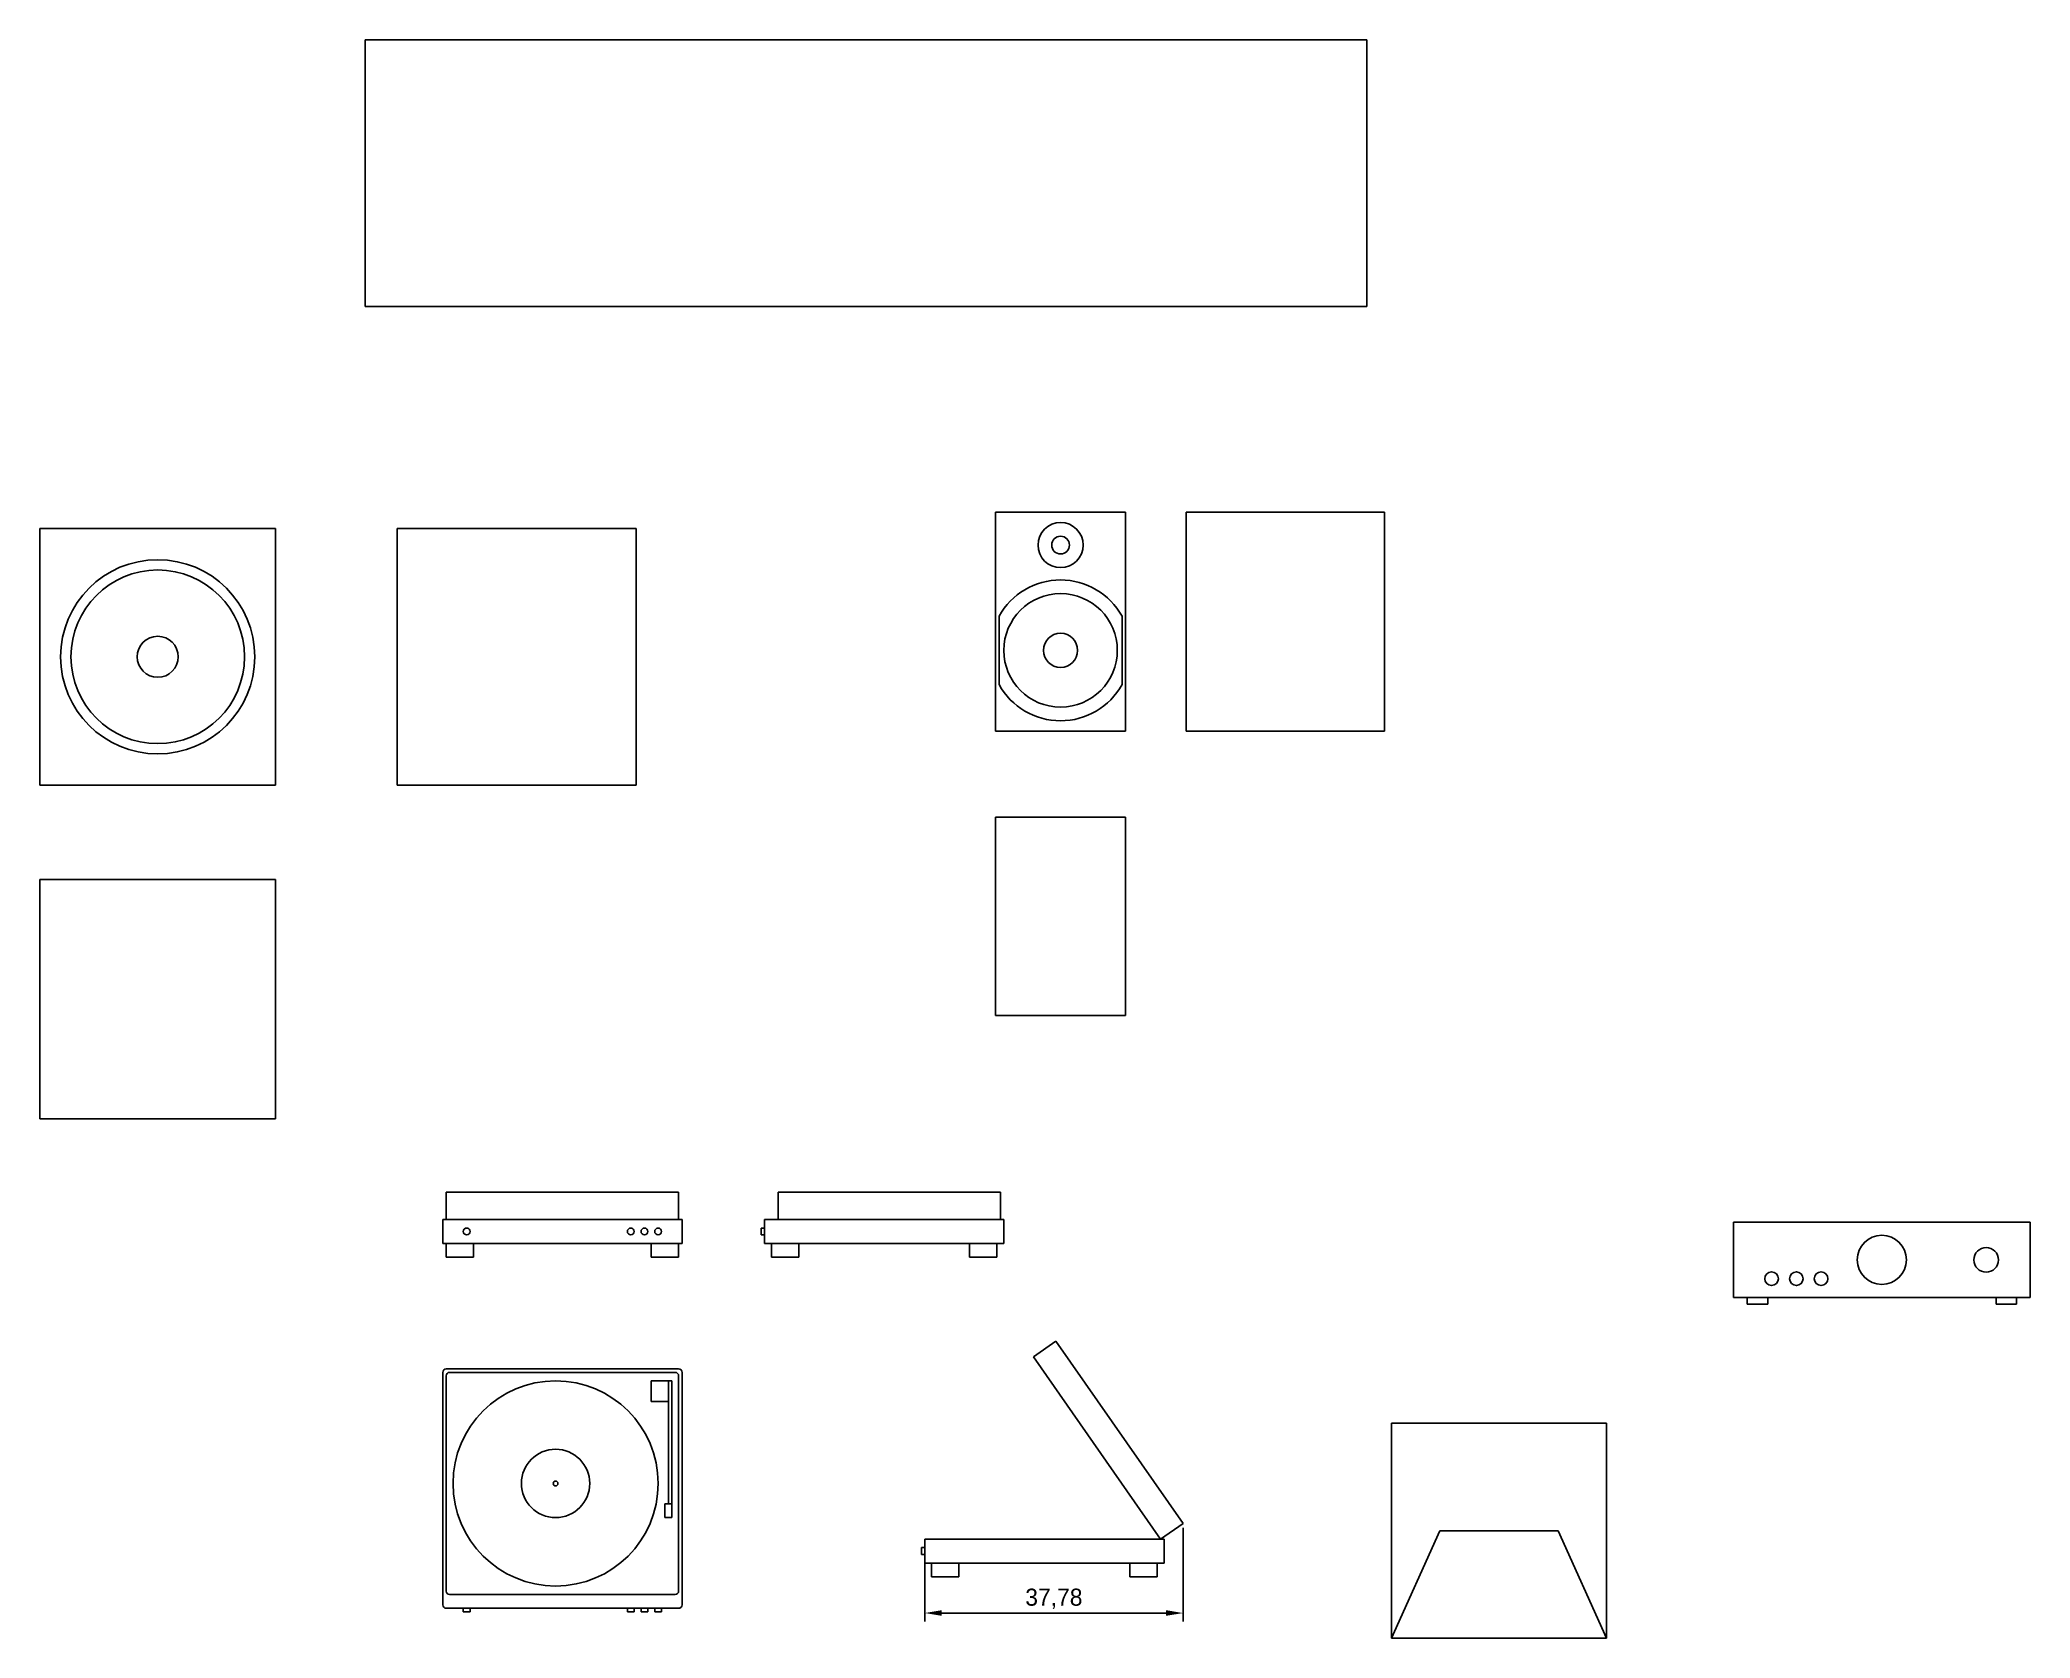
# Model space of a CAD drawing. Header units: millimetres. Extents: x -48 to 1636, y 140 to 1505.
# Drawn here: x 654.3 to 945.4, y 607.5 to 841.2 of the extents above; entities that cross this region are included whole.
import ezdxf

# ---------------------------------------------------------------- set-up
doc = ezdxf.new("R2010")
doc.units = ezdxf.units.MM
doc.dimstyles.new('ISO-25', dxfattribs={"dimtxt": 2.5, "dimasz": 2.5, "dimexe": 1.25, "dimexo": 0.625, "dimtad": 1, "dimtxsty": 'Standard', "dimcen": 2.5, "dimadec": 0, "dimazin": 0, "dimtfac": 1, "dimtmove": 0, "dimatfit": 3, "dimfxl": 1, "dimarcsym": 0})

msp = doc.modelspace()

# ---------------------------------------------------------------- blocks, each defined once
blk = doc.blocks.new('Z$W@#11337')
for p, q in [((0, 0), (0, 31.43)), ((0, 31.43), (31.43, 31.43)), ((31.43, 0), (31.43, 31.43)), ((0, 0), (31.43, 0))]:
    blk.add_line(p, q)
blk = doc.blocks.new('Z$W@#15457')
for p, q in [((0, 0), (7.05, 15.71)), ((7.05, 15.71), (24.38, 15.71)), ((31.43, 0), (24.38, 15.71))]:
    blk.add_line(p, q)
blk.add_blockref('Z$W@#11337', (0, 0))
blk = doc.blocks.new('*D183')
at = {"color": 0, "lineweight": -2}
for p, q in [((821.52, 623.66), (821.52, 609.94)), ((783.74, 621.38), (783.74, 609.94)), ((786.24, 611.19), (819.02, 611.19))]:
    blk.add_line(p, q, dxfattribs=at)
at = {"color": 0}
for points in [[(786.24, 611.61), (786.24, 610.78), (783.74, 611.19)], [(819.02, 610.78), (819.02, 611.61), (821.52, 611.19)]]:
    blk.add_solid(points, dxfattribs=at)
at = {"layer": 'Defpoints', "color": 0}
for p in [(821.52, 624.29), (783.74, 622), (821.52, 611.19)]:
    blk.add_point(p, dxfattribs=at)
at = {"color": 0, "insert": (802.63, 613.28), "char_height": 2.5, "attachment_point": 5}
blk.add_mtext('37,78', dxfattribs=at)

# ---------------------------------------------------------------- dimensions: what is measured, and where the dimension line sits
dim = msp.add_linear_dim(base=(821.523, 611.193), p1=(783.742, 622.001), p2=(821.523, 624.289), dimstyle='ISO-25')
dim.commit()
dim.dimension.update_dxf_attribs({"geometry": '*D183', "text_midpoint": (802.633, 613.277)})

# ---------------------------------------------------------------- linework, layer by layer
for p, q in [((701.894, 841.249), (701.894, 802.249)), ((701.894, 841.249), (848.394, 841.249)), ((848.394, 841.249), (848.394, 802.249)), ((701.894, 802.249), (848.394, 802.249)), ((794.108, 740.163), (794.108, 772.163)), ((794.108, 772.163), (813.108, 772.163)), ((813.108, 740.163), (813.108, 772.163)), ((821.982, 772.163), (850.982, 772.163)), ((821.982, 772.163), (821.982, 740.163)), ((850.982, 772.163), (850.982, 740.163)), ((654.298, 732.275), (654.298, 769.775)), ((654.298, 769.775), (688.798, 769.775)), ((688.798, 732.275), (688.798, 769.775)), ((706.55, 769.775), (741.55, 769.775)), ((706.55, 769.775), (706.55, 732.275)), ((741.55, 769.775), (741.55, 732.275)), ((794.608, 746.954), (794.608, 756.972)), ((812.608, 746.954), (812.608, 756.972)), ((794.108, 740.163), (813.108, 740.163)), ((821.982, 740.163), (850.982, 740.163)), ((654.298, 732.275), (688.798, 732.275)), ((706.55, 732.275), (741.55, 732.275)), ((794.108, 727.577), (794.108, 698.577)), ((794.108, 727.577), (813.108, 727.577)), ((813.108, 727.577), (813.108, 698.577)), ((654.298, 718.481), (654.298, 683.481)), ((654.298, 718.481), (688.798, 718.481)), ((688.798, 718.481), (688.798, 683.481)), ((794.108, 698.577), (813.108, 698.577)), ((654.298, 683.481), (688.798, 683.481)), ((713.743, 672.746), (747.743, 672.746)), ((713.743, 668.746), (713.743, 672.746)), ((747.743, 668.746), (747.743, 672.746)), ((762.305, 672.746), (794.805, 672.746)), ((762.305, 672.746), (762.305, 668.746)), ((794.805, 672.746), (794.805, 668.746)), ((713.243, 665.246), (713.243, 668.746)), ((713.243, 668.746), (748.243, 668.746)), ((748.243, 665.246), (748.243, 668.746)), ((759.805, 667.496), (759.805, 666.496)), ((759.805, 667.496), (760.305, 667.496)), ((760.305, 668.746), (795.305, 668.746)), ((760.305, 668.746), (760.305, 665.246)), ((795.305, 668.746), (795.305, 665.246)), ((902.038, 657.337), (902.038, 668.337)), ((902.038, 668.337), (945.438, 668.337)), ((945.438, 657.337), (945.438, 668.337)), ((713.243, 665.246), (748.243, 665.246)), ((713.743, 663.246), (713.743, 665.246)), ((717.743, 663.246), (717.743, 665.246)), ((743.743, 663.246), (743.743, 665.246)), ((747.743, 663.246), (747.743, 665.246)), ((759.805, 666.496), (760.305, 666.496)), ((760.305, 665.246), (795.305, 665.246)), ((761.305, 663.246), (761.305, 665.246)), ((765.305, 663.246), (765.305, 665.246)), ((790.305, 663.246), (790.305, 665.246)), ((794.305, 663.246), (794.305, 665.246)), ((713.743, 663.246), (717.743, 663.246)), ((743.743, 663.246), (747.743, 663.246)), ((761.305, 663.246), (765.305, 663.246)), ((794.305, 663.246), (790.305, 663.246)), ((902.038, 657.337), (945.438, 657.337)), ((904.038, 656.337), (904.038, 657.337)), ((904.038, 656.337), (907.038, 656.337)), ((907.038, 656.337), (907.038, 657.337)), ((940.438, 656.337), (940.438, 657.337)), ((940.438, 656.337), (943.438, 656.337)), ((943.438, 656.337), (943.438, 657.337)), ((802.932, 650.947), (799.651, 648.659)), ((802.932, 650.947), (821.523, 624.289)), ((713.243, 612.388), (713.243, 646.388)), ((713.743, 646.888), (747.743, 646.888)), ((714.243, 646.388), (747.243, 646.388)), ((748.243, 612.388), (748.243, 646.388)), ((799.651, 648.659), (818.242, 622.001)), ((713.743, 614.388), (713.743, 645.888)), ((743.743, 645.138), (746.743, 645.138)), ((743.743, 642.138), (743.743, 645.138)), ((746.243, 627.138), (746.243, 645.138)), ((746.743, 625.138), (746.743, 645.138)), ((747.743, 614.388), (747.743, 645.888)), ((743.743, 642.138), (746.243, 642.138)), ((745.743, 625.138), (745.743, 627.138)), ((745.743, 627.138), (746.743, 627.138)), ((745.743, 625.138), (746.743, 625.138)), ((821.523, 624.289), (818.242, 622.001)), ((783.242, 620.751), (783.242, 619.751)), ((783.242, 620.751), (783.742, 620.751)), ((783.742, 622.001), (818.742, 622.001)), ((783.742, 622.001), (783.742, 618.501)), ((818.742, 622.001), (818.742, 618.501)), ((783.242, 619.751), (783.742, 619.751)), ((783.742, 618.501), (818.742, 618.501)), ((784.742, 616.501), (784.742, 618.501)), ((788.742, 616.501), (788.742, 618.501)), ((813.742, 616.501), (813.742, 618.501)), ((817.742, 616.501), (817.742, 618.501)), ((784.742, 616.501), (788.742, 616.501)), ((817.742, 616.501), (813.742, 616.501)), ((713.743, 611.888), (747.743, 611.888)), ((714.243, 613.888), (747.243, 613.888)), ((716.243, 611.388), (716.243, 611.888)), ((717.243, 611.388), (717.243, 611.888)), ((740.243, 611.388), (740.243, 611.888)), ((741.243, 611.388), (741.243, 611.888)), ((742.243, 611.388), (742.243, 611.888)), ((743.243, 611.388), (743.243, 611.888)), ((744.243, 611.388), (744.243, 611.888)), ((745.243, 611.388), (745.243, 611.888)), ((716.243, 611.388), (717.243, 611.388)), ((741.243, 611.388), (740.243, 611.388)), ((743.243, 611.388), (742.243, 611.388)), ((745.243, 611.388), (744.243, 611.388))]:
    msp.add_line(p, q)
for centre, radius in [((803.608, 767.363), 3.3), ((803.608, 767.363), 1.3), ((671.548, 751.025), 14.2), ((671.548, 751.025), 12.7), ((803.608, 751.963), 8.3), ((803.608, 751.963), 2.5), ((671.548, 751.025), 3), ((716.743, 666.996), 0.5), ((740.743, 666.996), 0.5), ((742.743, 666.996), 0.5), ((744.743, 666.996), 0.5), ((923.738, 662.837), 3.602), ((938.999, 662.837), 1.797), ((907.606, 660.087), 1), ((911.231, 660.087), 1), ((914.855, 660.087), 1), ((729.743, 630.138), 15), ((729.743, 630.138), 5), ((729.743, 630.138), 0.35)]:
    msp.add_circle(centre, radius)
for centre, radius, start, end in [((803.608, 751.963), 10.3, 29.09833, 150.90167), ((803.608, 751.963), 10.3, 209.09833, 330.90167), ((713.743, 646.388), 0.5, 90, 180), ((714.243, 645.888), 0.5, 90, 180), ((747.243, 645.888), 0.5, 0, 90), ((747.743, 646.388), 0.5, 0, 90), ((714.243, 614.388), 0.5, 180, 270), ((747.243, 614.388), 0.5, 270, 0), ((713.743, 612.388), 0.5, 180, 270), ((747.743, 612.388), 0.5, 270, 0)]:
    msp.add_arc(centre, radius, start, end)

# ---------------------------------------------------------------- block references
msp.add_blockref('Z$W@#15457', (852.037, 607.514))

msp.set_redraw_order([(e.dxf.handle, doc.entitydb.next_handle()) for e in msp.query("TEXT MTEXT ATTDEF DIMENSION ARC_DIMENSION")])  # texts and dimensions are drawn at this point

doc.saveas('drawing.dxf')
